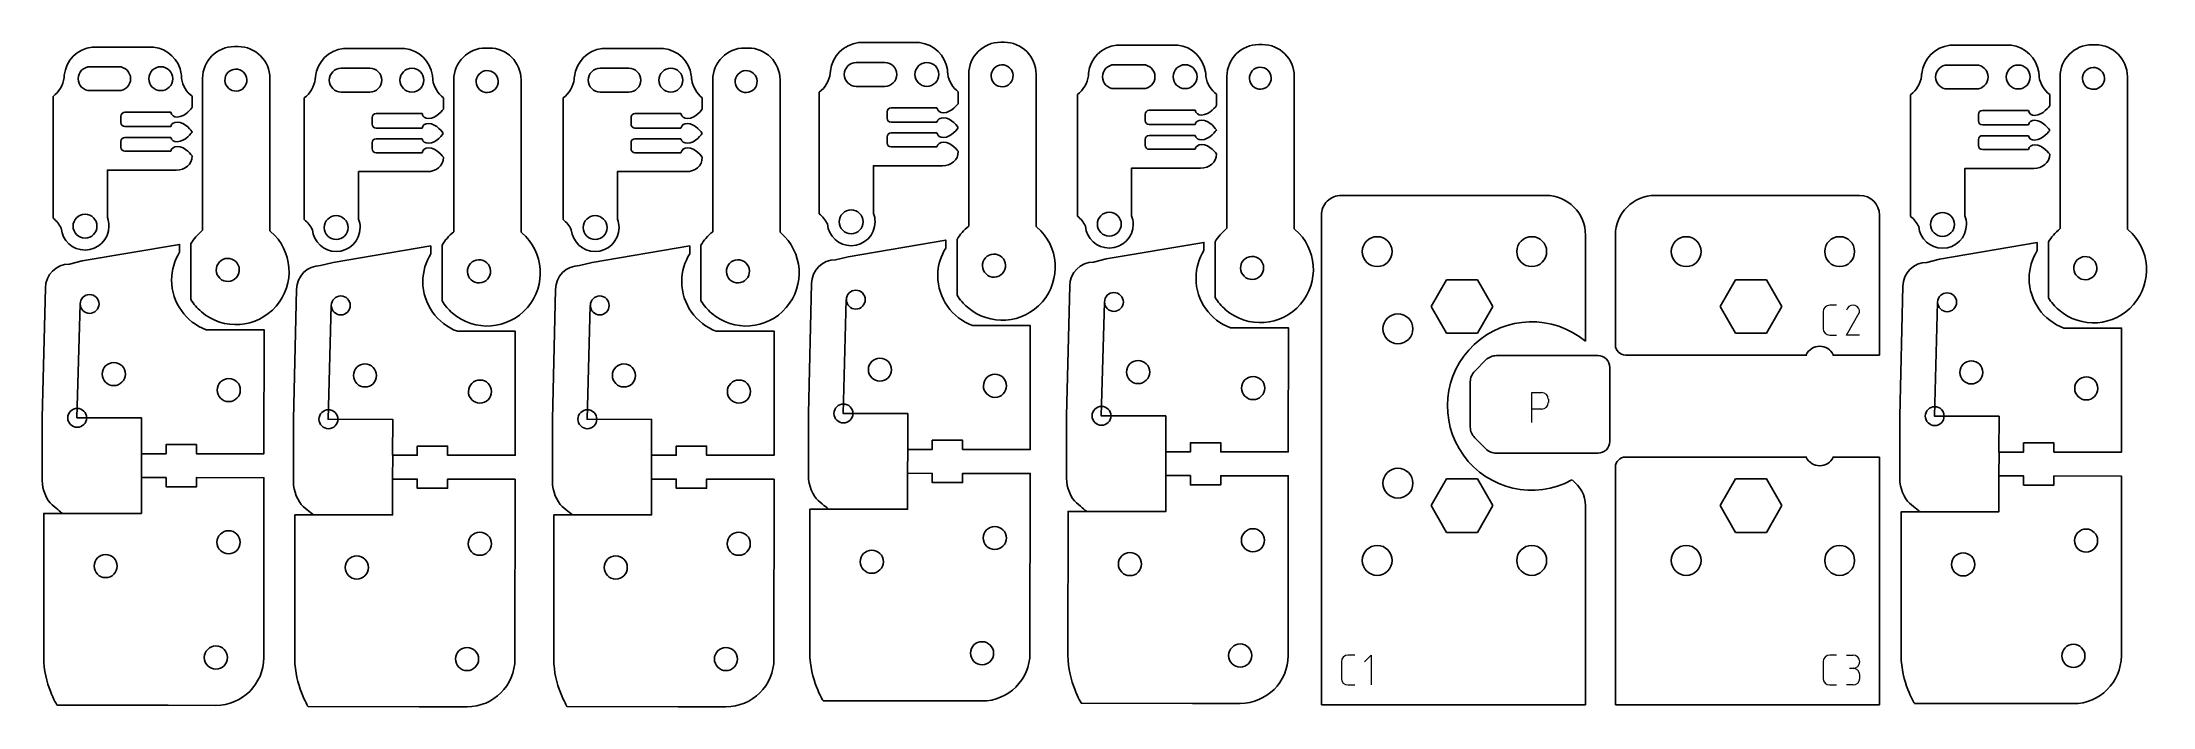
# Model space of a CAD drawing. Header units: millimetres. Extents: x 1 to 213, y 1 to 68.
import ezdxf

# ---------------------------------------------------------------- set-up
doc = ezdxf.new("R2010")
doc.units = ezdxf.units.MM
doc.layers.get('0').update_dxf_attribs({"linetype": 'CONTINUOUS', "true_color": 0xffffff})
doc.layers.add('3 Filament Guide Text', color=5, linetype='CONTINUOUS', lineweight=0, true_color=0x0000ff)
doc.layers.add('Layer_1', color=7, linetype='CONTINUOUS', true_color=0xffffff)

msp = doc.modelspace()

# ---------------------------------------------------------------- linework, layer by layer
at = {"color": 1, "true_color": 0xff0000}
for p, q in [((131.63, 52.48), (152.13, 52.48)), ((163.13, 52.48), (183.63, 52.48)), ((129.63, 1.33), (129.63, 50.48)), ((185.63, 50.48), (185.63, 36.45)), ((156.13, 48.48), (156.13, 37.83)), ((159.13, 48.48), (159.13, 37.45)), ((140.63, 41.33), (142.18, 44.01)), ((142.18, 44.01), (145.28, 44.01)), ((145.28, 44.01), (146.83, 41.33)), ((169.63, 41.33), (171.18, 44.01)), ((171.18, 44.01), (174.28, 44.01)), ((174.28, 44.01), (175.83, 41.33)), ((142.18, 38.64), (140.63, 41.33)), ((146.83, 41.33), (145.28, 38.64)), ((171.18, 38.64), (169.63, 41.33)), ((175.83, 41.33), (174.28, 38.64)), ((145.28, 38.64), (142.18, 38.64)), ((174.28, 38.64), (171.18, 38.64)), ((157.37, 36.39), (147.19, 36.39)), ((160.13, 36.45), (178.32, 36.45)), ((180.94, 36.45), (185.63, 36.45)), ((145.01, 34.83), (146.13, 35.95)), ((158.57, 27.79), (158.57, 35.19)), ((144.57, 33.77), (144.57, 29.21)), ((145.01, 28.15), (146.13, 27.03)), ((157.37, 26.59), (147.19, 26.59)), ((160.13, 26.2), (178.32, 26.2)), ((180.94, 26.2), (185.63, 26.2)), ((185.63, 26.2), (185.63, 1.33)), ((140.63, 21.33), (142.18, 24.01)), ((142.18, 24.01), (145.28, 24.01)), ((145.28, 24.01), (146.83, 21.33)), ((159.13, 25.2), (159.13, 1.33)), ((169.63, 21.33), (171.18, 24.01)), ((171.18, 24.01), (174.28, 24.01)), ((174.28, 24.01), (175.83, 21.33)), ((142.18, 18.64), (140.63, 21.33)), ((146.83, 21.33), (145.28, 18.64)), ((156.13, 21.33), (156.13, 1.33)), ((171.18, 18.64), (169.63, 21.33)), ((175.83, 21.33), (174.28, 18.64)), ((145.28, 18.64), (142.18, 18.64)), ((174.28, 18.64), (171.18, 18.64)), ((129.63, 1.33), (156.13, 1.33)), ((159.13, 1.33), (185.63, 1.33))]:
    msp.add_line(p, q, dxfattribs=at)
for centre in [(135.23, 46.83), (150.73, 46.83), (166.23, 46.83), (181.63, 46.83), (137.31, 39.08), (137.31, 23.58), (135.23, 15.83), (150.73, 15.83), (166.23, 15.83), (181.63, 15.83)]:
    msp.add_circle(centre, 1.5, dxfattribs=at)
for centre, radius, start, end in [((131.63, 50.48), 2, 90.0001, 180.0001), ((152.13, 48.48), 4, 0, 90), ((163.13, 48.48), 4, 90, 180), ((183.63, 50.48), 2, 360, 90), ((150.73, 31.33), 8.45, 50.2786, 298.5312), ((147.19, 34.89), 1.5, 90, 135), ((157.37, 35.19), 1.2, 360, 90), ((160.13, 37.45), 1, 180, 270), ((179.63, 35.83), 1.5, 25.5342, 154.4658), ((146.07, 33.77), 1.5, 135, 180), ((146.07, 29.21), 1.5, 180, 225), ((157.37, 27.79), 1.2, 270, 360), ((147.19, 28.09), 1.5, 225, 270), ((160.13, 25.2), 1, 90, 180), ((179.63, 26.83), 1.5, 205.5323, 334.4677), ((152.88, 21.25), 3.26, 1.395, 54.4908)]:
    msp.add_arc(centre, radius, start, end, dxfattribs=at)
at = {"layer": '3 Filament Guide Text'}
for p, q in [((179.97, 40.78), (179.97, 39.12)), ((181.3, 41.45), (180.63, 41.45)), ((182.3, 38.45), (183.59, 40.67)), ((180.63, 38.45), (181.3, 38.45)), ((183.63, 38.45), (182.3, 38.45)), ((150.73, 29.69), (150.73, 32.69)), ((150.73, 32.69), (151.73, 32.69)), ((152.4, 32.02), (152.4, 31.69)), ((151.73, 31.02), (150.73, 31.02)), ((131.63, 5.66), (131.63, 3.99)), ((132.97, 6.33), (132.3, 6.33)), ((133.97, 5.66), (134.63, 6.33)), ((134.63, 6.33), (134.63, 3.33)), ((179.97, 5.66), (179.97, 3.99)), ((181.3, 6.33), (180.63, 6.33)), ((182.3, 6.33), (182.97, 6.33)), ((182.97, 4.99), (182.63, 4.99)), ((183.63, 4.33), (183.63, 3.99)), ((132.3, 3.33), (132.97, 3.33)), ((180.63, 3.33), (181.3, 3.33)), ((182.97, 3.33), (182.3, 3.33))]:
    msp.add_line(p, q, dxfattribs=at)
for centre, radius, start, end in [((180.63, 40.78), 0.667, 90, 180), ((182.97, 40.78), 0.667, 14.48, 165.5), ((183.3, 40.83), 0.333, 329.8, 20.53), ((180.63, 39.12), 0.667, 180, 270), ((151.73, 32.02), 0.667, 0, 90), ((151.73, 31.69), 0.667, 270, 0), ((132.3, 5.66), 0.667, 90, 180), ((180.63, 5.66), 0.667, 90, 180), ((182.97, 5.66), 0.667, 270, 90), ((182.97, 4.33), 0.667, 0, 90), ((132.3, 3.99), 0.667, 180, 270), ((180.63, 3.99), 0.667, 180, 270), ((182.97, 3.99), 0.667, 270, 0)]:
    msp.add_arc(centre, radius, start, end, dxfattribs=at)
at = {"layer": 'Layer_1', "color": 1, "true_color": 0xff0000}
for points in [[(89.32, 67.81), (83.17, 67.81)], [(97.8, 67.85), (97.45, 67.85)], [(12.45, 67.37), (6.3, 67.37)], [(20.93, 67.42), (20.58, 67.42)], [(37.65, 67.23), (31.5, 67.23)], [(46.13, 67.27), (45.78, 67.27)], [(63.63, 67.23), (57.48, 67.23)], [(72.11, 67.27), (71.76, 67.27)], [(82.96, 65.82), (85.83, 65.82)], [(115.22, 67.57), (109.07, 67.57)], [(123.7, 67.62), (123.35, 67.62)], [(198.82, 67.55), (192.67, 67.55)], [(207.3, 67.59), (206.95, 67.59)], [(3.5, 64.55), (3.48, 64.43)], [(6.09, 65.39), (8.95, 65.39)], [(17.38, 64.22), (17.38, 48.97)], [(21.76, 63.66), (21.76, 63.66)], [(24.13, 48.92), (24.13, 64.22)], [(28.7, 64.4), (28.69, 64.28)], [(31.29, 65.24), (34.16, 65.24)], [(42.58, 64.07), (42.58, 48.82)], [(49.33, 48.78), (49.33, 64.07)], [(54.68, 64.4), (54.67, 64.28)], [(57.27, 65.24), (60.14, 65.24)], [(68.56, 64.07), (68.56, 48.82)], [(75.31, 48.78), (75.31, 64.07)], [(80.37, 64.99), (80.36, 64.86)], [(94.25, 64.65), (94.25, 49.4)], [(98.63, 64.1), (98.63, 64.1)], [(101, 49.36), (101, 64.65)], [(106.27, 64.75), (106.26, 64.62)], [(108.86, 65.59), (111.73, 65.59)], [(120.15, 64.42), (120.15, 49.17)], [(124.53, 63.86), (124.53, 63.86)], [(126.9, 49.12), (126.9, 64.42)], [(189.87, 64.72), (189.85, 64.6)], [(192.46, 65.56), (195.32, 65.56)], [(203.75, 64.39), (203.75, 49.14)], [(208.13, 63.84), (208.13, 63.84)], [(210.5, 49.09), (210.5, 64.39)], [(2.38, 62.41), (2.38, 50.18)], [(8.95, 62.99), (6.09, 62.99), (6.09, 62.99)], [(13.18, 62.99), (13.18, 62.99)], [(16.33, 61.29), (16.33, 62.43)], [(27.58, 62.27), (27.58, 50.04)], [(34.16, 62.84), (31.29, 62.84), (31.29, 62.84)], [(38.38, 62.84), (38.38, 62.84)], [(41.53, 61.14), (41.53, 62.28)], [(46.96, 63.52), (46.96, 63.52)], [(53.56, 62.27), (53.56, 50.04)], [(60.14, 62.84), (57.27, 62.84), (57.27, 62.84)], [(64.36, 62.84), (64.36, 62.84)], [(67.51, 61.14), (67.51, 62.28)], [(72.94, 63.52), (72.94, 63.52)], [(79.25, 62.85), (79.25, 50.62)], [(85.83, 63.42), (82.96, 63.42), (82.96, 63.42)], [(90.05, 63.42), (90.05, 63.42)], [(93.2, 61.72), (93.2, 62.86)], [(105.15, 62.61), (105.15, 50.38)], [(111.73, 63.19), (108.86, 63.19), (108.86, 63.19)], [(115.95, 63.19), (115.95, 63.19)], [(119.11, 61.49), (119.11, 62.62)], [(188.75, 62.58), (188.75, 50.35)], [(195.32, 63.16), (192.46, 63.16), (192.46, 63.16)], [(199.55, 63.16), (199.55, 63.16)], [(202.7, 61.46), (202.7, 62.6)], [(9.18, 59.78), (9.18, 60.42)], [(9.58, 60.82), (14.19, 60.82)], [(14.19, 59.38), (9.58, 59.38)], [(14.83, 60.33), (14.83, 60.34)], [(34.38, 59.64), (34.38, 60.28)], [(34.78, 60.68), (39.39, 60.68)], [(40.03, 60.19), (40.03, 60.19)], [(60.36, 59.64), (60.36, 60.28)], [(60.76, 60.68), (65.37, 60.68)], [(66.01, 60.19), (66.01, 60.19)], [(86.05, 60.22), (86.05, 60.86)], [(86.45, 61.26), (91.06, 61.26)], [(91.06, 59.82), (86.45, 59.82)], [(91.7, 60.77), (91.7, 60.77)], [(111.95, 59.98), (111.95, 60.62)], [(112.35, 61.02), (116.96, 61.02)], [(116.96, 59.58), (112.35, 59.58)], [(117.6, 60.53), (117.6, 60.54)], [(195.55, 59.95), (195.55, 60.59)], [(195.95, 61), (200.56, 61)], [(200.56, 59.55), (195.95, 59.55)], [(201.2, 60.51), (201.2, 60.51)], [(9.18, 57.3), (9.18, 57.9)], [(9.58, 58.3), (14.19, 58.3)], [(14.83, 57.85), (14.83, 57.86)], [(16.33, 58.85), (16.33, 58.85), (16.33, 58.84), (16.33, 58.85), (16.33, 58.85)], [(34.38, 57.16), (34.38, 57.76)], [(39.39, 59.24), (34.78, 59.24)], [(34.78, 58.16), (39.39, 58.16)], [(40.03, 57.71), (40.03, 57.71)], [(41.53, 58.7), (41.53, 58.7), (41.53, 58.7), (41.53, 58.7), (41.53, 58.7)], [(60.36, 57.16), (60.36, 57.76)], [(65.37, 59.24), (60.76, 59.24)], [(60.76, 58.16), (65.37, 58.16)], [(66.01, 57.71), (66.01, 57.71)], [(67.51, 58.7), (67.51, 58.7), (67.51, 58.7), (67.51, 58.7), (67.51, 58.7)], [(86.05, 57.74), (86.05, 58.34)], [(86.45, 58.74), (91.06, 58.74)], [(91.06, 57.34), (86.45, 57.34)], [(91.7, 58.29), (91.7, 58.29)], [(93.2, 59.28), (93.2, 59.28), (93.2, 59.28), (93.2, 59.28), (93.2, 59.28)], [(111.95, 57.5), (111.95, 58.1)], [(112.35, 58.5), (116.96, 58.5)], [(117.6, 58.05), (117.6, 58.05)], [(119.11, 59.04), (119.11, 59.04), (119.11, 59.04), (119.11, 59.04), (119.11, 59.04)], [(195.55, 57.47), (195.55, 58.07)], [(195.95, 58.47), (200.56, 58.47)], [(201.2, 58.02), (201.2, 58.03)], [(202.7, 59.02), (202.7, 59.02), (202.7, 59.02), (202.7, 59.02), (202.7, 59.02)], [(14.19, 56.9), (9.58, 56.9)], [(39.39, 56.76), (34.78, 56.76)], [(65.37, 56.76), (60.76, 56.76)], [(84.69, 50.67), (84.69, 55.45), (91.6, 55.45)], [(110.59, 50.43), (110.59, 55.21), (117.51, 55.21)], [(116.96, 57.1), (112.35, 57.1)], [(194.19, 50.41), (194.19, 55.18), (201.1, 55.18)], [(200.56, 57.07), (195.95, 57.07)], [(7.82, 50.24), (7.82, 55.01), (14.73, 55.01)], [(33.02, 50.09), (33.02, 54.86), (39.93, 54.86)], [(59, 50.09), (59, 54.86), (65.91, 54.86)], [(24.2, 48.86), (24.2, 48.86)], [(49.4, 48.72), (49.4, 48.72)], [(75.38, 48.72), (75.38, 48.72)], [(101.07, 49.3), (101.07, 49.3)], [(126.98, 49.06), (126.98, 49.06)], [(210.57, 49.03), (210.57, 49.03)], [(15.07, 46.76), (15.07, 47.56), (5.28, 45.89), (4.01, 45.58)], [(5.58, 48.19), (5.58, 48.19)], [(5.58, 46.99), (5.58, 46.99)], [(16.2, 47.63), (16.2, 42.02)], [(40.27, 46.61), (40.27, 47.41), (30.48, 45.74), (29.21, 45.43)], [(30.78, 48.04), (30.78, 48.04)], [(30.78, 46.84), (30.78, 46.84)], [(41.4, 47.48), (41.4, 41.88)], [(66.25, 46.61), (66.25, 47.41), (56.46, 45.74), (55.19, 45.43)], [(56.76, 48.04), (56.76, 48.04)], [(56.76, 46.84), (56.76, 46.84)], [(67.38, 47.48), (67.38, 41.88)], [(91.94, 47.19), (91.94, 47.99), (82.15, 46.32), (80.88, 46.02)], [(82.45, 48.62), (82.45, 48.62)], [(82.45, 47.42), (82.45, 47.42)], [(93.07, 48.06), (93.07, 42.46)], [(117.84, 46.95), (117.84, 47.76), (108.05, 46.09), (106.78, 45.78)], [(108.35, 48.39), (108.35, 48.39)], [(108.35, 47.19), (108.35, 47.19)], [(118.97, 47.82), (118.97, 42.22)], [(201.44, 46.93), (201.44, 47.73), (191.65, 46.06), (190.38, 45.75)], [(191.95, 48.36), (191.95, 48.36)], [(191.95, 47.16), (191.95, 47.16)], [(202.57, 47.8), (202.57, 42.2)], [(20.99, 44.59), (20.99, 44.59)], [(97.86, 45.03), (97.86, 45.03)], [(123.76, 44.79), (123.76, 44.79)], [(207.36, 44.77), (207.36, 44.77)], [(1.61, 43.18), (1.29, 30.15), (1.28, 23.85)], [(26.81, 43.04), (26.49, 30), (26.48, 23.71)], [(46.19, 44.45), (46.19, 44.45)], [(52.79, 43.04), (52.47, 30), (52.47, 23.71)], [(72.17, 44.45), (72.17, 44.45)], [(78.48, 43.62), (78.16, 30.58), (78.16, 24.29)], [(104.38, 43.38), (104.06, 30.34), (104.06, 24.05)], [(187.98, 43.35), (187.66, 30.32), (187.65, 24.02)], [(5.09, 41.58), (4.77, 30.15), (11.25, 30.14), (11.24, 26.54), (13.72, 26.54), (13.72, 27.46), (16.76, 27.45), (16.76, 26.53), (23.53, 26.53), (23.55, 38.98), (17.74, 38.99)], [(6.99, 41.57), (6.99, 41.57)], [(30.29, 41.43), (29.97, 30), (36.45, 29.99), (36.44, 26.39), (38.92, 26.39), (38.92, 27.31), (41.96, 27.31), (41.96, 26.39), (48.74, 26.38), (48.75, 38.83), (42.94, 38.84)], [(32.19, 41.43), (32.19, 41.43)], [(56.27, 41.43), (55.95, 30), (62.43, 29.99), (62.43, 26.39), (64.9, 26.39), (64.9, 27.31), (67.94, 27.31), (67.94, 26.39), (74.72, 26.38), (74.73, 38.83), (68.92, 38.84)], [(58.17, 41.43), (58.17, 41.43)], [(81.96, 42.01), (81.64, 30.58), (88.12, 30.57), (88.12, 26.97), (90.59, 26.97), (90.59, 27.89), (93.63, 27.89), (93.63, 26.97), (100.41, 26.96), (100.42, 39.41), (94.61, 39.42)], [(83.86, 42.01), (83.86, 42.01)], [(107.87, 41.77), (107.54, 30.34), (114.02, 30.34), (114.02, 26.74), (116.49, 26.73), (116.49, 27.65), (119.53, 27.65), (119.53, 26.73), (126.31, 26.72), (126.32, 39.18), (120.51, 39.18)], [(109.76, 41.77), (109.76, 41.77)], [(191.46, 41.75), (191.14, 30.32), (197.62, 30.31), (197.61, 26.71), (200.09, 26.71), (200.09, 27.63), (203.13, 27.63), (203.13, 26.7), (209.91, 26.7), (209.92, 39.15), (204.11, 39.16)], [(193.36, 41.75), (193.36, 41.75)], [(7.31, 34.54), (7.31, 34.54)], [(32.51, 34.4), (32.51, 34.4)], [(58.49, 34.4), (58.49, 34.4)], [(84.18, 34.98), (84.18, 34.98)], [(110.08, 34.74), (110.08, 34.74)], [(193.68, 34.71), (193.68, 34.71)], [(18.84, 32.93), (18.84, 32.93)], [(44.05, 32.79), (44.05, 32.79)], [(70.03, 32.79), (70.03, 32.79)], [(95.72, 33.37), (95.72, 33.37)], [(121.62, 33.13), (121.62, 33.13)], [(205.21, 33.1), (205.21, 33.1)], [(5.74, 30.15), (5.74, 30.15)], [(30.95, 30), (30.95, 30)], [(56.93, 30), (56.93, 30)], [(82.62, 30.58), (82.62, 30.58)], [(108.52, 30.34), (108.52, 30.34)], [(192.11, 30.32), (192.11, 30.32)], [(11.24, 24.14), (11.24, 24.14), (11.24, 26.54)], [(36.44, 23.99), (36.44, 23.99), (36.45, 26.39)], [(62.42, 23.99), (62.42, 23.99), (62.43, 26.39)], [(88.11, 24.57), (88.11, 24.58), (88.12, 26.97)], [(114.01, 24.33), (114.01, 24.34), (114.02, 26.74)], [(197.61, 24.31), (197.61, 24.31), (197.62, 26.71)], [(23.52, 6.08), (23.53, 24.13), (16.76, 24.14), (16.76, 23.21), (13.72, 23.22), (13.72, 24.14), (11.24, 24.14), (11.24, 24.14), (11.24, 20.54), (7.53, 20.54), (5.48, 20.55), (1.44, 20.55), (1.43, 6.1)], [(48.72, 5.93), (48.73, 23.98), (41.96, 23.99), (41.96, 23.07), (38.92, 23.07), (38.92, 23.99), (36.44, 24), (36.44, 23.99), (36.44, 20.39), (32.73, 20.4), (30.68, 20.4), (26.64, 20.4), (26.63, 5.95)], [(74.7, 5.93), (74.71, 23.98), (67.94, 23.99), (67.94, 23.07), (64.9, 23.07), (64.9, 23.99), (62.42, 24), (62.42, 23.99), (62.42, 20.39), (58.71, 20.4), (56.66, 20.4), (52.62, 20.4), (52.61, 5.95)], [(100.39, 6.51), (100.41, 24.56), (93.63, 24.57), (93.63, 23.65), (90.59, 23.65), (90.59, 24.57), (88.11, 24.58), (88.11, 24.57), (88.11, 20.97), (84.4, 20.98), (82.35, 20.98), (78.31, 20.98), (78.3, 6.53)], [(126.29, 6.27), (126.31, 24.33), (119.53, 24.33), (119.53, 23.41), (116.49, 23.41), (116.49, 24.34), (114.02, 24.34), (114.02, 24.34), (114.01, 20.74), (110.3, 20.74), (108.26, 20.74), (104.22, 20.75), (104.2, 6.3)], [(209.89, 6.25), (209.9, 24.3), (203.13, 24.31), (203.13, 23.39), (200.09, 23.39), (200.09, 24.31), (197.61, 24.31), (197.61, 24.31), (197.61, 20.71), (193.9, 20.71), (191.85, 20.72), (187.81, 20.72), (187.8, 6.27)], [(18.82, 17.65), (18.82, 17.65)], [(44.03, 17.5), (44.03, 17.5)], [(70.01, 17.5), (70.01, 17.5)], [(95.7, 18.09), (95.7, 18.09)], [(121.6, 17.85), (121.6, 17.85)], [(205.2, 17.82), (205.2, 17.82)], [(6.49, 15.26), (6.49, 15.26)], [(31.69, 15.12), (31.69, 15.12)], [(57.67, 15.12), (57.67, 15.12)], [(83.36, 15.7), (83.36, 15.7)], [(109.26, 15.46), (109.26, 15.46)], [(192.86, 15.43), (192.86, 15.43)], [(94.42, 6.52), (94.42, 6.52)], [(17.55, 6.08), (17.55, 6.08)], [(42.75, 5.94), (42.75, 5.94)], [(68.73, 5.94), (68.73, 5.94)], [(120.32, 6.28), (120.32, 6.28)], [(203.92, 6.25), (203.92, 6.25)], [(2.77, 1.3), (13.91, 1.29), (18.71, 1.28), (18.71, 1.28)], [(27.97, 1.15), (39.11, 1.14), (43.91, 1.14), (43.91, 1.14)], [(53.95, 1.15), (65.09, 1.14), (69.89, 1.14), (69.89, 1.14)], [(79.64, 1.73), (90.78, 1.72), (95.58, 1.72), (95.58, 1.72)], [(105.55, 1.49), (116.68, 1.48), (121.48, 1.48), (121.48, 1.48)], [(189.14, 1.47), (200.28, 1.46), (205.08, 1.45), (205.08, 1.45)]]:
    msp.add_lwpolyline(points, dxfattribs=at)
for points in [[(83.17, 67.81), (81.7, 67.63), (80.53, 66.46), (80.37, 64.99)], [(92.1, 65.1), (91.89, 66.52), (90.75, 67.64), (89.32, 67.81)], [(97.45, 67.85), (95.69, 67.85), (94.25, 66.42), (94.25, 64.65)], [(101, 64.65), (101, 66.42), (99.57, 67.85), (97.8, 67.85)], [(6.3, 67.37), (4.82, 67.2), (3.66, 66.03), (3.5, 64.55)], [(15.23, 64.67), (15.02, 66.09), (13.88, 67.2), (12.45, 67.37)], [(20.58, 67.42), (18.81, 67.42), (17.38, 65.99), (17.38, 64.22)], [(24.13, 64.22), (24.13, 65.99), (22.7, 67.42), (20.93, 67.42)], [(31.5, 67.23), (30.03, 67.05), (28.86, 65.88), (28.7, 64.4)], [(40.43, 64.52), (40.22, 65.94), (39.08, 67.06), (37.65, 67.23)], [(45.78, 67.27), (44.02, 67.27), (42.58, 65.84), (42.58, 64.07)], [(49.33, 64.07), (49.33, 65.84), (47.9, 67.27), (46.13, 67.27)], [(57.48, 67.23), (56.01, 67.05), (54.84, 65.88), (54.68, 64.4)], [(66.41, 64.52), (66.2, 65.94), (65.06, 67.06), (63.63, 67.23)], [(71.76, 67.27), (70, 67.27), (68.56, 65.84), (68.56, 64.07)], [(75.31, 64.07), (75.31, 65.84), (73.88, 67.27), (72.11, 67.27)], [(81.76, 64.62), (81.76, 65.29), (82.3, 65.82), (82.96, 65.82)], [(85.83, 65.82), (86.49, 65.82), (87.03, 65.29), (87.03, 64.62)], [(90.05, 65.82), (89.39, 65.82), (88.85, 65.29), (88.85, 64.62)], [(91.25, 64.62), (91.25, 65.29), (90.71, 65.82), (90.05, 65.82)], [(96.56, 64.86), (96.78, 65.43), (97.41, 65.72), (97.98, 65.51)], [(109.07, 67.57), (107.6, 67.39), (106.43, 66.22), (106.27, 64.75)], [(118, 64.87), (117.79, 66.28), (116.65, 67.4), (115.22, 67.57)], [(123.35, 67.62), (121.59, 67.62), (120.15, 66.18), (120.15, 64.42)], [(126.9, 64.42), (126.9, 66.18), (125.47, 67.62), (123.7, 67.62)], [(192.67, 67.55), (191.19, 67.37), (190.03, 66.2), (189.87, 64.72)], [(201.6, 64.84), (201.39, 66.26), (200.25, 67.37), (198.82, 67.55)], [(206.95, 67.59), (205.18, 67.59), (203.75, 66.16), (203.75, 64.39)], [(210.5, 64.39), (210.5, 66.16), (209.07, 67.59), (207.3, 67.59)], [(3.48, 64.3), (3.38, 63.53), (2.97, 62.86), (2.38, 62.41)], [(3.48, 64.43), (3.48, 64.39), (3.48, 64.34), (3.48, 64.3)], [(4.89, 64.19), (4.89, 64.85), (5.43, 65.39), (6.09, 65.39)], [(6.09, 62.99), (5.43, 62.99), (4.89, 63.53), (4.89, 64.19)], [(8.95, 65.39), (9.62, 65.39), (10.15, 64.85), (10.15, 64.19)], [(10.15, 64.19), (10.15, 63.53), (9.62, 62.99), (8.95, 62.99)], [(13.18, 65.39), (12.52, 65.39), (11.98, 64.85), (11.98, 64.19)], [(11.98, 64.19), (11.98, 63.53), (12.52, 62.99), (13.18, 62.99)], [(14.38, 64.19), (14.38, 64.85), (13.84, 65.39), (13.18, 65.39)], [(13.18, 62.99), (13.84, 62.99), (14.38, 63.53), (14.38, 64.19)], [(15.26, 64.38), (15.25, 64.48), (15.24, 64.58), (15.23, 64.67)], [(15.27, 64.21), (15.27, 64.27), (15.26, 64.33), (15.26, 64.38)], [(16.33, 62.43), (15.77, 62.85), (15.38, 63.48), (15.27, 64.21)], [(20.34, 63.01), (19.77, 63.23), (19.48, 63.86), (19.69, 64.43)], [(19.69, 64.43), (19.9, 65), (20.54, 65.29), (21.11, 65.08)], [(21.76, 63.66), (21.55, 63.1), (20.91, 62.8), (20.34, 63.01)], [(21.11, 65.08), (21.67, 64.87), (21.97, 64.23), (21.76, 63.66)], [(28.68, 64.15), (28.58, 63.38), (28.17, 62.71), (27.58, 62.27)], [(28.69, 64.28), (28.68, 64.24), (28.68, 64.2), (28.68, 64.15)], [(30.09, 64.04), (30.09, 64.71), (30.63, 65.24), (31.29, 65.24)], [(31.29, 62.84), (30.63, 62.84), (30.09, 63.38), (30.09, 64.04)], [(34.16, 65.24), (34.82, 65.24), (35.36, 64.71), (35.36, 64.04)], [(35.36, 64.04), (35.36, 63.38), (34.82, 62.84), (34.16, 62.84)], [(38.38, 65.24), (37.72, 65.24), (37.18, 64.71), (37.18, 64.04)], [(37.18, 64.04), (37.18, 63.38), (37.72, 62.84), (38.38, 62.84)], [(39.58, 64.04), (39.58, 64.71), (39.04, 65.24), (38.38, 65.24)], [(38.38, 62.84), (39.04, 62.84), (39.58, 63.38), (39.58, 64.04)], [(40.46, 64.24), (40.45, 64.33), (40.44, 64.43), (40.43, 64.52)], [(40.47, 64.06), (40.47, 64.12), (40.46, 64.18), (40.46, 64.24)], [(41.53, 62.28), (40.98, 62.71), (40.58, 63.34), (40.47, 64.06)], [(45.54, 62.87), (44.97, 63.08), (44.68, 63.71), (44.89, 64.28)], [(44.89, 64.28), (45.1, 64.85), (45.74, 65.14), (46.31, 64.93)], [(46.31, 64.93), (46.88, 64.72), (47.17, 64.09), (46.96, 63.52)], [(54.66, 64.15), (54.56, 63.38), (54.15, 62.71), (53.56, 62.27)], [(54.67, 64.28), (54.66, 64.24), (54.66, 64.2), (54.66, 64.15)], [(56.07, 64.04), (56.07, 64.71), (56.61, 65.24), (57.27, 65.24)], [(57.27, 62.84), (56.61, 62.84), (56.07, 63.38), (56.07, 64.04)], [(60.14, 65.24), (60.8, 65.24), (61.34, 64.71), (61.34, 64.04)], [(61.34, 64.04), (61.34, 63.38), (60.8, 62.84), (60.14, 62.84)], [(64.36, 65.24), (63.7, 65.24), (63.16, 64.71), (63.16, 64.04)], [(63.16, 64.04), (63.16, 63.38), (63.7, 62.84), (64.36, 62.84)], [(65.56, 64.04), (65.56, 64.71), (65.02, 65.24), (64.36, 65.24)], [(64.36, 62.84), (65.02, 62.84), (65.56, 63.38), (65.56, 64.04)], [(66.44, 64.24), (66.43, 64.33), (66.42, 64.43), (66.41, 64.52)], [(66.45, 64.06), (66.45, 64.12), (66.44, 64.18), (66.44, 64.24)], [(67.51, 62.28), (66.96, 62.71), (66.57, 63.34), (66.45, 64.06)], [(71.52, 62.87), (70.95, 63.08), (70.66, 63.71), (70.87, 64.28)], [(70.87, 64.28), (71.09, 64.85), (71.72, 65.14), (72.29, 64.93)], [(72.29, 64.93), (72.86, 64.72), (73.15, 64.09), (72.94, 63.52)], [(80.35, 64.73), (80.25, 63.96), (79.84, 63.29), (79.25, 62.85)], [(80.36, 64.86), (80.35, 64.82), (80.35, 64.78), (80.35, 64.73)], [(82.96, 63.42), (82.3, 63.42), (81.76, 63.96), (81.76, 64.62)], [(87.03, 64.62), (87.03, 63.96), (86.49, 63.42), (85.83, 63.42)], [(88.85, 64.62), (88.85, 63.96), (89.39, 63.42), (90.05, 63.42)], [(90.05, 63.42), (90.71, 63.42), (91.25, 63.96), (91.25, 64.62)], [(92.13, 64.82), (92.12, 64.91), (92.11, 65.01), (92.1, 65.1)], [(92.14, 64.64), (92.14, 64.7), (92.13, 64.76), (92.13, 64.82)], [(93.2, 62.86), (92.65, 63.29), (92.26, 63.92), (92.14, 64.64)], [(97.21, 63.45), (96.64, 63.66), (96.35, 64.29), (96.56, 64.86)], [(98.63, 64.1), (98.42, 63.53), (97.78, 63.24), (97.21, 63.45)], [(97.98, 65.51), (98.55, 65.3), (98.84, 64.67), (98.63, 64.1)], [(106.25, 64.49), (106.15, 63.72), (105.74, 63.05), (105.15, 62.61)], [(106.26, 64.62), (106.25, 64.58), (106.25, 64.54), (106.25, 64.49)], [(107.66, 64.39), (107.66, 65.05), (108.2, 65.59), (108.86, 65.59)], [(108.86, 63.19), (108.2, 63.19), (107.66, 63.72), (107.66, 64.39)], [(111.73, 65.59), (112.39, 65.59), (112.93, 65.05), (112.93, 64.39)], [(112.93, 64.39), (112.93, 63.72), (112.39, 63.19), (111.73, 63.19)], [(115.95, 65.59), (115.29, 65.59), (114.75, 65.05), (114.75, 64.39)], [(114.75, 64.39), (114.75, 63.72), (115.29, 63.19), (115.95, 63.19)], [(117.15, 64.39), (117.15, 65.05), (116.61, 65.59), (115.95, 65.59)], [(115.95, 63.19), (116.61, 63.19), (117.15, 63.72), (117.15, 64.39)], [(118.03, 64.58), (118.03, 64.68), (118.02, 64.77), (118, 64.87)], [(118.04, 64.4), (118.04, 64.46), (118.04, 64.52), (118.03, 64.58)], [(119.11, 62.62), (118.55, 63.05), (118.16, 63.68), (118.04, 64.4)], [(123.12, 63.21), (122.55, 63.42), (122.26, 64.05), (122.47, 64.62)], [(122.47, 64.62), (122.68, 65.19), (123.31, 65.48), (123.88, 65.27)], [(124.53, 63.86), (124.32, 63.29), (123.69, 63), (123.12, 63.21)], [(123.88, 65.27), (124.45, 65.06), (124.74, 64.43), (124.53, 63.86)], [(189.85, 64.47), (189.75, 63.7), (189.34, 63.03), (188.75, 62.58)], [(189.85, 64.6), (189.85, 64.56), (189.85, 64.51), (189.85, 64.47)], [(191.26, 64.36), (191.26, 65.02), (191.8, 65.56), (192.46, 65.56)], [(192.46, 63.16), (191.8, 63.16), (191.26, 63.7), (191.26, 64.36)], [(195.32, 65.56), (195.99, 65.56), (196.52, 65.02), (196.52, 64.36)], [(196.52, 64.36), (196.52, 63.7), (195.99, 63.16), (195.32, 63.16)], [(199.55, 65.56), (198.89, 65.56), (198.35, 65.02), (198.35, 64.36)], [(198.35, 64.36), (198.35, 63.7), (198.89, 63.16), (199.55, 63.16)], [(200.75, 64.36), (200.75, 65.02), (200.21, 65.56), (199.55, 65.56)], [(199.55, 63.16), (200.21, 63.16), (200.75, 63.7), (200.75, 64.36)], [(201.63, 64.56), (201.62, 64.65), (201.61, 64.75), (201.6, 64.84)], [(201.64, 64.38), (201.64, 64.44), (201.63, 64.5), (201.63, 64.56)], [(202.7, 62.6), (202.14, 63.03), (201.75, 63.66), (201.64, 64.38)], [(206.71, 63.19), (206.14, 63.4), (205.85, 64.03), (206.06, 64.6)], [(206.06, 64.6), (206.27, 65.17), (206.91, 65.46), (207.48, 65.25)], [(208.13, 63.84), (207.92, 63.27), (207.28, 62.98), (206.71, 63.19)], [(207.48, 65.25), (208.04, 65.04), (208.34, 64.41), (208.13, 63.84)], [(46.96, 63.52), (46.75, 62.95), (46.11, 62.66), (45.54, 62.87)], [(72.94, 63.52), (72.73, 62.95), (72.09, 62.66), (71.52, 62.87)], [(91.7, 60.77), (92.53, 60.77), (93.2, 61.72), (93.2, 61.72)], [(117.6, 60.54), (118.43, 60.54), (119.11, 61.49), (119.11, 61.49)], [(201.2, 60.51), (202.03, 60.51), (202.7, 61.46), (202.7, 61.46)], [(9.18, 60.42), (9.18, 60.64), (9.36, 60.82), (9.58, 60.82)], [(9.58, 59.38), (9.36, 59.38), (9.18, 59.56), (9.18, 59.78)], [(14.19, 60.82), (14.25, 60.52), (14.51, 60.33), (14.83, 60.33)], [(14.83, 59.83), (14.51, 59.83), (14.25, 59.68), (14.19, 59.38)], [(14.83, 60.34), (15.66, 60.34), (16.33, 61.29), (16.33, 61.29)], [(16.33, 58.85), (16.32, 58.86), (15.65, 59.83), (14.83, 59.83)], [(34.38, 60.28), (34.38, 60.5), (34.56, 60.68), (34.78, 60.68)], [(34.78, 59.24), (34.56, 59.24), (34.38, 59.42), (34.38, 59.64)], [(39.39, 60.68), (39.45, 60.38), (39.71, 60.19), (40.03, 60.19)], [(40.03, 59.69), (39.71, 59.69), (39.45, 59.54), (39.39, 59.24)], [(40.03, 60.19), (40.86, 60.19), (41.53, 61.14), (41.53, 61.14)], [(41.53, 58.7), (41.52, 58.71), (40.85, 59.69), (40.03, 59.69)], [(60.36, 60.28), (60.36, 60.5), (60.54, 60.68), (60.76, 60.68)], [(60.76, 59.24), (60.54, 59.24), (60.36, 59.42), (60.36, 59.64)], [(65.37, 60.68), (65.43, 60.38), (65.69, 60.19), (66.01, 60.19)], [(66.01, 59.69), (65.69, 59.69), (65.43, 59.54), (65.37, 59.24)], [(66.01, 60.19), (66.84, 60.19), (67.51, 61.14), (67.51, 61.14)], [(67.51, 58.7), (67.5, 58.71), (66.83, 59.69), (66.01, 59.69)], [(86.05, 60.86), (86.05, 61.08), (86.23, 61.26), (86.45, 61.26)], [(86.45, 59.82), (86.23, 59.82), (86.05, 60), (86.05, 60.22)], [(91.06, 61.26), (91.12, 60.96), (91.38, 60.77), (91.7, 60.77)], [(91.7, 60.27), (91.38, 60.27), (91.12, 60.12), (91.06, 59.82)], [(93.2, 59.28), (93.19, 59.29), (92.52, 60.27), (91.7, 60.27)], [(111.95, 60.62), (111.95, 60.84), (112.13, 61.02), (112.35, 61.02)], [(112.35, 59.58), (112.13, 59.58), (111.95, 59.76), (111.95, 59.98)], [(116.96, 61.02), (117.02, 60.72), (117.28, 60.53), (117.6, 60.53)], [(117.6, 60.03), (117.28, 60.03), (117.02, 59.88), (116.96, 59.58)], [(119.1, 59.04), (119.1, 59.06), (118.43, 60.03), (117.6, 60.03)], [(195.55, 60.59), (195.55, 60.82), (195.73, 61), (195.95, 61)], [(195.95, 59.55), (195.73, 59.55), (195.55, 59.73), (195.55, 59.95)], [(200.56, 61), (200.62, 60.69), (200.88, 60.51), (201.2, 60.51)], [(201.2, 60.01), (200.88, 60.01), (200.62, 59.86), (200.56, 59.55)], [(202.7, 59.02), (202.69, 59.03), (202.02, 60.01), (201.2, 60.01)], [(9.18, 57.9), (9.18, 58.12), (9.36, 58.3), (9.58, 58.3)], [(9.58, 56.9), (9.36, 56.9), (9.18, 57.08), (9.18, 57.3)], [(14.19, 58.3), (14.25, 58), (14.51, 57.85), (14.83, 57.85)], [(14.83, 57.39), (14.51, 57.39), (14.25, 57.2), (14.19, 56.9)], [(14.83, 57.86), (15.65, 57.86), (16.32, 58.83), (16.33, 58.85)], [(16.33, 56.44), (16.33, 56.44), (15.66, 57.39), (14.83, 57.39)], [(34.38, 57.76), (34.38, 57.98), (34.56, 58.16), (34.78, 58.16)], [(39.39, 58.16), (39.45, 57.85), (39.71, 57.71), (40.03, 57.71)], [(40.03, 57.25), (39.71, 57.25), (39.45, 57.06), (39.39, 56.76)], [(40.03, 57.71), (40.85, 57.71), (41.52, 58.69), (41.53, 58.7)], [(41.53, 56.3), (41.53, 56.3), (40.86, 57.25), (40.03, 57.25)], [(60.36, 57.76), (60.36, 57.98), (60.54, 58.16), (60.76, 58.16)], [(65.37, 58.16), (65.43, 57.85), (65.69, 57.71), (66.01, 57.71)], [(66.01, 57.25), (65.69, 57.25), (65.43, 57.06), (65.37, 56.76)], [(66.01, 57.71), (66.83, 57.71), (67.5, 58.69), (67.51, 58.7)], [(67.51, 56.3), (67.51, 56.3), (66.84, 57.25), (66.01, 57.25)], [(86.05, 58.34), (86.05, 58.56), (86.23, 58.74), (86.45, 58.74)], [(86.45, 57.34), (86.23, 57.34), (86.05, 57.51), (86.05, 57.74)], [(91.06, 58.74), (91.12, 58.44), (91.38, 58.29), (91.7, 58.29)], [(91.7, 57.83), (91.38, 57.83), (91.12, 57.64), (91.06, 57.34)], [(91.7, 58.29), (92.52, 58.29), (93.19, 59.27), (93.2, 59.28)], [(93.2, 56.88), (93.2, 56.88), (92.53, 57.83), (91.7, 57.83)], [(111.95, 58.1), (111.95, 58.32), (112.13, 58.5), (112.35, 58.5)], [(112.35, 57.1), (112.13, 57.1), (111.95, 57.28), (111.95, 57.5)], [(116.96, 58.5), (117.02, 58.2), (117.28, 58.05), (117.6, 58.05)], [(117.6, 57.59), (117.28, 57.59), (117.02, 57.4), (116.96, 57.1)], [(117.6, 58.05), (118.43, 58.05), (119.1, 59.03), (119.1, 59.04)], [(119.11, 56.64), (119.11, 56.64), (118.43, 57.59), (117.6, 57.59)], [(195.55, 58.07), (195.55, 58.29), (195.73, 58.47), (195.95, 58.47)], [(195.95, 57.07), (195.73, 57.07), (195.55, 57.25), (195.55, 57.47)], [(200.56, 58.47), (200.62, 58.17), (200.88, 58.02), (201.2, 58.02)], [(201.2, 57.56), (200.88, 57.56), (200.62, 57.38), (200.56, 57.07)], [(201.2, 58.03), (202.02, 58.03), (202.69, 59), (202.7, 59.02)], [(202.7, 56.61), (202.7, 56.61), (202.03, 57.56), (201.2, 57.56)], [(14.73, 55.01), (15.61, 55.01), (16.33, 55.56), (16.33, 56.44)], [(34.78, 56.76), (34.56, 56.76), (34.38, 56.93), (34.38, 57.16)], [(39.93, 54.86), (40.81, 54.86), (41.53, 55.42), (41.53, 56.3)], [(60.76, 56.76), (60.54, 56.76), (60.36, 56.93), (60.36, 57.16)], [(65.91, 54.86), (66.79, 54.86), (67.51, 55.42), (67.51, 56.3)], [(91.6, 55.45), (92.48, 55.45), (93.2, 56), (93.2, 56.88)], [(117.51, 55.21), (118.39, 55.21), (119.11, 55.76), (119.11, 56.64)], [(201.1, 55.18), (201.98, 55.18), (202.7, 55.73), (202.7, 56.61)], [(82.45, 51.02), (81.79, 51.02), (81.25, 50.49), (81.25, 49.82)], [(83.65, 49.82), (83.65, 50.49), (83.11, 51.02), (82.45, 51.02)], [(2.38, 50.18), (2.72, 49.92), (3, 49.57), (3.19, 49.17)], [(3.19, 49.17), (3.3, 47.95), (4.33, 46.99), (5.58, 46.99)], [(5.58, 50.59), (4.92, 50.59), (4.38, 50.05), (4.38, 49.39)], [(4.38, 49.39), (4.38, 48.73), (4.92, 48.19), (5.58, 48.19)], [(6.78, 49.39), (6.78, 50.05), (6.24, 50.59), (5.58, 50.59)], [(5.58, 46.99), (6.9, 46.99), (7.98, 48.06), (7.98, 49.39)], [(5.58, 48.19), (6.24, 48.19), (6.78, 48.73), (6.78, 49.39)], [(7.98, 49.39), (7.98, 49.69), (7.92, 49.97), (7.82, 50.24)], [(17.38, 48.97), (17.14, 48.77), (16.91, 48.56), (16.69, 48.31)], [(24.2, 48.86), (24.18, 48.88), (24.15, 48.9), (24.13, 48.92)], [(24.75, 41.35), (26.68, 43.58), (26.43, 46.94), (24.2, 48.86)], [(27.58, 50.04), (27.92, 49.77), (28.2, 49.42), (28.39, 49.03)], [(28.39, 49.03), (28.5, 47.8), (29.53, 46.84), (30.78, 46.84)], [(30.78, 50.44), (30.12, 50.44), (29.58, 49.91), (29.58, 49.24)], [(29.58, 49.24), (29.58, 48.58), (30.12, 48.04), (30.78, 48.04)], [(31.98, 49.24), (31.98, 49.91), (31.44, 50.44), (30.78, 50.44)], [(30.78, 46.84), (32.1, 46.84), (33.18, 47.92), (33.18, 49.24)], [(30.78, 48.04), (31.44, 48.04), (31.98, 48.58), (31.98, 49.24)], [(33.18, 49.24), (33.18, 49.54), (33.12, 49.83), (33.02, 50.09)], [(42.58, 48.82), (42.34, 48.63), (42.11, 48.41), (41.9, 48.16)], [(49.4, 48.72), (49.38, 48.74), (49.35, 48.76), (49.33, 48.78)], [(49.96, 41.21), (51.88, 43.43), (51.63, 46.79), (49.4, 48.72)], [(53.56, 50.04), (53.9, 49.77), (54.18, 49.42), (54.37, 49.03)], [(54.37, 49.03), (54.48, 47.8), (55.51, 46.84), (56.76, 46.84)], [(56.76, 50.44), (56.1, 50.44), (55.56, 49.91), (55.56, 49.24)], [(55.56, 49.24), (55.56, 48.58), (56.1, 48.04), (56.76, 48.04)], [(57.96, 49.24), (57.96, 49.91), (57.42, 50.44), (56.76, 50.44)], [(56.76, 46.84), (58.09, 46.84), (59.16, 47.92), (59.16, 49.24)], [(56.76, 48.04), (57.42, 48.04), (57.96, 48.58), (57.96, 49.24)], [(59.16, 49.24), (59.16, 49.54), (59.1, 49.83), (59, 50.09)], [(68.56, 48.82), (68.32, 48.63), (68.09, 48.41), (67.88, 48.16)], [(75.38, 48.72), (75.36, 48.74), (75.33, 48.76), (75.31, 48.78)], [(75.94, 41.21), (77.86, 43.43), (77.61, 46.79), (75.38, 48.72)], [(79.25, 50.62), (79.59, 50.35), (79.87, 50), (80.06, 49.61)], [(80.06, 49.61), (80.17, 48.38), (81.2, 47.42), (82.45, 47.42)], [(81.25, 49.82), (81.25, 49.16), (81.79, 48.62), (82.45, 48.62)], [(82.45, 47.42), (83.78, 47.42), (84.85, 48.5), (84.85, 49.82)], [(82.45, 48.62), (83.11, 48.62), (83.65, 49.16), (83.65, 49.82)], [(84.85, 49.82), (84.85, 50.12), (84.79, 50.41), (84.69, 50.67)], [(93.57, 48.74), (93.38, 48.53), (93.22, 48.3), (93.07, 48.06)], [(94.25, 49.4), (94.01, 49.21), (93.78, 48.99), (93.57, 48.74)], [(101.07, 49.3), (101.05, 49.32), (101.02, 49.34), (101, 49.36)], [(101.63, 41.79), (103.55, 44.01), (103.3, 47.38), (101.07, 49.3)], [(105.15, 50.38), (105.5, 50.11), (105.77, 49.77), (105.96, 49.37)], [(105.96, 49.37), (106.07, 48.15), (107.1, 47.19), (108.35, 47.19)], [(108.35, 50.79), (107.69, 50.79), (107.15, 50.25), (107.15, 49.59)], [(107.15, 49.59), (107.15, 48.92), (107.69, 48.39), (108.35, 48.39)], [(109.55, 49.59), (109.55, 50.25), (109.01, 50.79), (108.35, 50.79)], [(108.35, 47.19), (109.68, 47.19), (110.75, 48.26), (110.75, 49.59)], [(108.35, 48.39), (109.01, 48.39), (109.55, 48.92), (109.55, 49.59)], [(110.75, 49.59), (110.75, 49.88), (110.69, 50.17), (110.59, 50.43)], [(120.15, 49.17), (119.91, 48.97), (119.68, 48.75), (119.47, 48.51)], [(126.98, 49.06), (126.95, 49.08), (126.93, 49.1), (126.9, 49.12)], [(127.53, 41.55), (129.45, 43.78), (129.2, 47.14), (126.98, 49.06)], [(188.75, 50.35), (189.09, 50.09), (189.37, 49.74), (189.56, 49.34)], [(189.56, 49.34), (189.67, 48.12), (190.7, 47.16), (191.95, 47.16)], [(191.95, 50.76), (191.29, 50.76), (190.75, 50.22), (190.75, 49.56)], [(190.75, 49.56), (190.75, 48.9), (191.29, 48.36), (191.95, 48.36)], [(193.15, 49.56), (193.15, 50.22), (192.61, 50.76), (191.95, 50.76)], [(191.95, 47.16), (193.27, 47.16), (194.35, 48.24), (194.35, 49.56)], [(191.95, 48.36), (192.61, 48.36), (193.15, 48.9), (193.15, 49.56)], [(194.35, 49.56), (194.35, 49.86), (194.29, 50.14), (194.19, 50.41)], [(203.75, 49.14), (203.51, 48.94), (203.28, 48.73), (203.07, 48.48)], [(210.57, 49.03), (210.55, 49.05), (210.52, 49.07), (210.5, 49.09)], [(211.12, 41.53), (213.05, 43.75), (212.8, 47.11), (210.57, 49.03)], [(14.27, 43.97), (14.27, 45), (14.57, 45.95), (15.07, 46.76)], [(16.69, 48.31), (16.51, 48.09), (16.35, 47.86), (16.2, 47.63)], [(39.47, 43.83), (39.47, 44.85), (39.77, 45.8), (40.27, 46.61)], [(41.9, 48.16), (41.71, 47.95), (41.55, 47.72), (41.4, 47.48)], [(65.45, 43.83), (65.45, 44.85), (65.75, 45.8), (66.25, 46.61)], [(67.88, 48.16), (67.69, 47.95), (67.53, 47.72), (67.38, 47.48)], [(91.14, 44.41), (91.14, 45.43), (91.44, 46.38), (91.94, 47.19)], [(95.69, 45.83), (95.91, 46.43), (96.58, 46.74), (97.18, 46.52)], [(117.05, 44.17), (117.05, 45.19), (117.34, 46.14), (117.84, 46.95)], [(119.47, 48.51), (119.28, 48.29), (119.12, 48.06), (118.97, 47.82)], [(200.64, 44.15), (200.64, 45.17), (200.94, 46.12), (201.44, 46.93)], [(203.07, 48.48), (202.88, 48.26), (202.72, 48.03), (202.57, 47.8)], [(4.01, 45.58), (2.69, 45.58), (1.61, 44.51), (1.61, 43.18)], [(19.5, 43.91), (18.9, 44.13), (18.59, 44.8), (18.82, 45.4)], [(18.82, 45.4), (19.04, 46), (19.71, 46.31), (20.31, 46.08)], [(20.99, 44.59), (20.77, 43.99), (20.1, 43.69), (19.5, 43.91)], [(20.31, 46.08), (20.91, 45.86), (21.21, 45.2), (20.99, 44.59)], [(29.21, 45.43), (27.89, 45.43), (26.81, 44.36), (26.81, 43.04)], [(44.7, 43.76), (44.1, 43.98), (43.79, 44.65), (44.02, 45.25)], [(44.02, 45.25), (44.24, 45.85), (44.91, 46.16), (45.51, 45.94)], [(45.51, 45.94), (46.11, 45.72), (46.41, 45.05), (46.19, 44.45)], [(55.19, 45.43), (53.87, 45.43), (52.79, 44.36), (52.79, 43.04)], [(70.68, 43.76), (70.08, 43.98), (69.78, 44.65), (70, 45.25)], [(70, 45.25), (70.22, 45.85), (70.89, 46.16), (71.49, 45.94)], [(71.49, 45.94), (72.09, 45.72), (72.39, 45.05), (72.17, 44.45)], [(80.88, 46.02), (79.56, 46.02), (78.48, 44.94), (78.48, 43.62)], [(96.37, 44.34), (95.77, 44.57), (95.47, 45.23), (95.69, 45.83)], [(97.86, 45.03), (97.64, 44.43), (96.97, 44.12), (96.37, 44.34)], [(97.18, 46.52), (97.78, 46.3), (98.08, 45.63), (97.86, 45.03)], [(106.78, 45.78), (105.46, 45.78), (104.38, 44.7), (104.38, 43.38)], [(122.27, 44.11), (121.67, 44.33), (121.37, 45), (121.59, 45.6)], [(121.59, 45.6), (121.81, 46.2), (122.48, 46.5), (123.08, 46.28)], [(123.76, 44.79), (123.54, 44.19), (122.88, 43.88), (122.27, 44.11)], [(123.08, 46.28), (123.68, 46.06), (123.99, 45.39), (123.76, 44.79)], [(190.38, 45.75), (189.06, 45.75), (187.98, 44.68), (187.98, 43.35)], [(205.87, 44.08), (205.27, 44.3), (204.96, 44.97), (205.19, 45.57)], [(205.19, 45.57), (205.41, 46.17), (206.08, 46.48), (206.68, 46.26)], [(207.36, 44.77), (207.14, 44.17), (206.47, 43.86), (205.87, 44.08)], [(206.68, 46.26), (207.28, 46.03), (207.58, 45.37), (207.36, 44.77)], [(5.09, 41.58), (5.09, 42.1), (5.52, 42.52), (6.04, 42.52)], [(6.04, 42.52), (6.56, 42.52), (6.99, 42.1), (6.99, 41.57)], [(17.74, 38.99), (15.71, 39.74), (14.27, 41.69), (14.27, 43.97)], [(30.29, 41.43), (30.29, 41.95), (30.72, 42.38), (31.24, 42.38)], [(31.24, 42.38), (31.76, 42.38), (32.19, 41.95), (32.19, 41.43)], [(42.94, 38.84), (40.91, 39.59), (39.47, 41.54), (39.47, 43.83)], [(46.19, 44.45), (45.97, 43.85), (45.3, 43.54), (44.7, 43.76)], [(56.28, 41.43), (56.28, 41.95), (56.7, 42.38), (57.22, 42.38)], [(57.22, 42.38), (57.75, 42.38), (58.17, 41.95), (58.17, 41.43)], [(68.92, 38.84), (66.89, 39.59), (65.45, 41.54), (65.45, 43.83)], [(72.17, 44.45), (71.95, 43.85), (71.28, 43.54), (70.68, 43.76)], [(81.97, 42.01), (81.97, 42.53), (82.39, 42.96), (82.91, 42.96)], [(82.91, 42.96), (83.44, 42.96), (83.86, 42.53), (83.86, 42.01)], [(94.61, 39.42), (92.58, 40.18), (91.14, 42.12), (91.14, 44.41)], [(93.07, 42.46), (93.35, 42.01), (93.7, 41.6), (94.12, 41.24)], [(107.87, 41.77), (107.87, 42.3), (108.29, 42.72), (108.81, 42.72)], [(108.81, 42.72), (109.34, 42.72), (109.76, 42.29), (109.76, 41.77)], [(120.51, 39.18), (118.49, 39.94), (117.04, 41.88), (117.05, 44.17)], [(191.46, 41.75), (191.46, 42.27), (191.89, 42.69), (192.41, 42.69)], [(192.41, 42.69), (192.93, 42.69), (193.36, 42.27), (193.36, 41.75)], [(204.11, 39.16), (202.08, 39.91), (200.64, 41.86), (200.64, 44.15)], [(6.04, 40.63), (5.52, 40.63), (5.09, 41.05), (5.09, 41.58)], [(6.99, 41.57), (6.99, 41.05), (6.56, 40.63), (6.04, 40.63)], [(16.2, 42.02), (16.48, 41.58), (16.83, 41.16), (17.25, 40.8)], [(17.25, 40.8), (19.47, 38.88), (22.83, 39.13), (24.75, 41.35)], [(31.24, 40.48), (30.72, 40.48), (30.29, 40.91), (30.29, 41.43)], [(32.19, 41.43), (32.19, 40.91), (31.76, 40.48), (31.24, 40.48)], [(41.4, 41.88), (41.68, 41.43), (42.03, 41.02), (42.45, 40.66)], [(42.45, 40.66), (44.67, 38.73), (48.03, 38.98), (49.96, 41.21)], [(57.22, 40.48), (56.7, 40.48), (56.28, 40.91), (56.28, 41.43)], [(58.17, 41.43), (58.17, 40.91), (57.74, 40.48), (57.22, 40.48)], [(67.38, 41.88), (67.66, 41.43), (68.01, 41.02), (68.43, 40.66)], [(68.43, 40.66), (70.65, 38.73), (74.01, 38.98), (75.94, 41.21)], [(82.91, 41.06), (82.39, 41.06), (81.97, 41.49), (81.97, 42.01)], [(83.86, 42.01), (83.86, 41.49), (83.43, 41.06), (82.91, 41.06)], [(94.12, 41.24), (96.34, 39.32), (99.7, 39.56), (101.63, 41.79)], [(108.81, 40.83), (108.29, 40.83), (107.87, 41.25), (107.87, 41.77)], [(109.76, 41.77), (109.76, 41.25), (109.33, 40.83), (108.81, 40.83)], [(118.97, 42.22), (119.25, 41.77), (119.6, 41.36), (120.02, 41)], [(120.02, 41), (122.25, 39.08), (125.61, 39.32), (127.53, 41.55)], [(192.41, 40.8), (191.89, 40.8), (191.46, 41.23), (191.46, 41.75)], [(193.36, 41.75), (193.36, 41.22), (192.93, 40.8), (192.41, 40.8)], [(202.57, 42.2), (202.85, 41.75), (203.2, 41.34), (203.62, 40.97)], [(203.62, 40.97), (205.84, 39.05), (209.2, 39.3), (211.12, 41.53)], [(84.18, 34.98), (84.18, 35.62), (84.7, 36.14), (85.34, 36.14)], [(85.34, 36.14), (85.98, 36.13), (86.5, 35.61), (86.5, 34.97)], [(7.31, 34.54), (7.31, 35.18), (7.83, 35.7), (8.47, 35.7)], [(8.46, 33.38), (7.82, 33.38), (7.31, 33.9), (7.31, 34.54)], [(9.63, 34.54), (9.63, 33.9), (9.11, 33.38), (8.46, 33.38)], [(8.47, 35.7), (9.11, 35.7), (9.63, 35.18), (9.63, 34.54)], [(18.84, 32.93), (18.84, 33.57), (19.37, 34.09), (20.01, 34.09)], [(20.01, 34.09), (20.65, 34.09), (21.16, 33.57), (21.16, 32.93)], [(32.51, 34.4), (32.51, 35.04), (33.03, 35.56), (33.67, 35.55)], [(33.67, 33.24), (33.03, 33.24), (32.51, 33.76), (32.51, 34.4)], [(33.67, 35.55), (34.31, 35.55), (34.83, 35.03), (34.83, 34.39)], [(34.83, 34.39), (34.83, 33.75), (34.31, 33.23), (33.67, 33.24)], [(44.05, 32.79), (44.05, 33.43), (44.57, 33.94), (45.21, 33.94)], [(45.21, 33.94), (45.85, 33.94), (46.37, 33.42), (46.36, 32.78)], [(58.49, 34.4), (58.49, 35.04), (59.01, 35.56), (59.65, 35.55)], [(59.65, 33.24), (59.01, 33.24), (58.49, 33.76), (58.49, 34.4)], [(59.65, 35.55), (60.29, 35.55), (60.81, 35.03), (60.81, 34.39)], [(60.81, 34.39), (60.81, 33.75), (60.29, 33.23), (59.65, 33.24)], [(70.03, 32.79), (70.03, 33.43), (70.55, 33.94), (71.19, 33.94)], [(71.19, 33.94), (71.83, 33.94), (72.35, 33.42), (72.35, 32.78)], [(85.34, 33.82), (84.7, 33.82), (84.18, 34.34), (84.18, 34.98)], [(86.5, 34.97), (86.5, 34.33), (85.98, 33.82), (85.34, 33.82)], [(95.72, 33.37), (95.72, 34.01), (96.24, 34.52), (96.88, 34.52)], [(96.88, 34.52), (97.52, 34.52), (98.04, 34), (98.04, 33.36)], [(110.08, 34.74), (110.08, 35.38), (110.6, 35.9), (111.24, 35.9)], [(111.24, 33.58), (110.6, 33.58), (110.08, 34.1), (110.08, 34.74)], [(111.24, 35.9), (111.88, 35.9), (112.4, 35.38), (112.4, 34.74)], [(112.4, 34.74), (112.4, 34.1), (111.88, 33.58), (111.24, 33.58)], [(121.62, 33.13), (121.62, 33.77), (122.14, 34.29), (122.78, 34.29)], [(122.78, 34.29), (123.42, 34.29), (123.94, 33.77), (123.94, 33.13)], [(193.68, 34.71), (193.68, 35.35), (194.2, 35.87), (194.84, 35.87)], [(194.83, 33.55), (194.19, 33.55), (193.68, 34.07), (193.68, 34.71)], [(196, 34.71), (196, 34.07), (195.48, 33.55), (194.83, 33.55)], [(194.84, 35.87), (195.48, 35.87), (196, 35.35), (196, 34.71)], [(205.21, 33.1), (205.21, 33.74), (205.74, 34.26), (206.38, 34.26)], [(206.38, 34.26), (207.02, 34.26), (207.53, 33.74), (207.53, 33.1)], [(20, 31.77), (19.36, 31.77), (18.84, 32.29), (18.84, 32.93)], [(21.16, 32.93), (21.16, 32.29), (20.64, 31.77), (20, 31.77)], [(45.2, 31.62), (44.56, 31.63), (44.04, 32.14), (44.05, 32.79)], [(46.36, 32.78), (46.36, 32.14), (45.84, 31.62), (45.2, 31.62)], [(71.18, 31.62), (70.54, 31.63), (70.03, 32.14), (70.03, 32.79)], [(72.35, 32.78), (72.35, 32.14), (71.82, 31.62), (71.18, 31.62)], [(96.87, 32.2), (96.23, 32.21), (95.72, 32.73), (95.72, 33.37)], [(98.04, 33.36), (98.04, 32.72), (97.52, 32.2), (96.87, 32.2)], [(122.78, 31.97), (122.14, 31.97), (121.62, 32.49), (121.62, 33.13)], [(123.94, 33.13), (123.94, 32.48), (123.42, 31.97), (122.78, 31.97)], [(206.37, 31.94), (205.73, 31.94), (205.21, 32.46), (205.21, 33.1)], [(207.53, 33.1), (207.53, 32.46), (207.01, 31.94), (206.37, 31.94)], [(3.85, 30.15), (3.85, 30.67), (4.28, 31.09), (4.8, 31.09)], [(4.8, 29.2), (4.27, 29.2), (3.85, 29.62), (3.85, 30.15)], [(4.8, 31.09), (5.32, 31.09), (5.75, 30.67), (5.74, 30.15)], [(5.74, 30.15), (5.74, 29.62), (5.32, 29.2), (4.8, 29.2)], [(29.05, 30), (29.05, 30.52), (29.48, 30.95), (30, 30.95)], [(30, 29.05), (29.48, 29.05), (29.05, 29.48), (29.05, 30)], [(30, 30.95), (30.52, 30.95), (30.95, 30.52), (30.95, 30)], [(30.95, 30), (30.95, 29.48), (30.52, 29.05), (30, 29.05)], [(55.03, 30), (55.03, 30.52), (55.46, 30.95), (55.98, 30.95)], [(55.98, 29.05), (55.46, 29.05), (55.03, 29.48), (55.03, 30)], [(55.98, 30.95), (56.5, 30.95), (56.93, 30.52), (56.93, 30)], [(56.93, 30), (56.93, 29.48), (56.5, 29.05), (55.98, 29.05)], [(80.72, 30.58), (80.72, 31.1), (81.15, 31.53), (81.67, 31.53)], [(81.67, 29.63), (81.15, 29.63), (80.72, 30.06), (80.72, 30.58)], [(81.67, 31.53), (82.19, 31.53), (82.62, 31.1), (82.62, 30.58)], [(82.62, 30.58), (82.62, 30.06), (82.19, 29.63), (81.67, 29.63)], [(106.62, 30.34), (106.62, 30.87), (107.05, 31.29), (107.57, 31.29)], [(107.57, 29.4), (107.05, 29.4), (106.62, 29.82), (106.62, 30.34)], [(107.57, 31.29), (108.09, 31.29), (108.52, 30.86), (108.52, 30.34)], [(108.52, 30.34), (108.52, 29.82), (108.09, 29.4), (107.57, 29.4)], [(190.22, 30.32), (190.22, 30.84), (190.65, 31.26), (191.17, 31.26)], [(191.17, 29.37), (190.64, 29.37), (190.22, 29.8), (190.22, 30.32)], [(191.17, 31.26), (191.69, 31.26), (192.12, 30.84), (192.11, 30.32)], [(192.11, 30.32), (192.11, 29.79), (191.69, 29.37), (191.17, 29.37)], [(1.28, 23.85), (1.28, 22.97), (1.73, 21.87), (2.28, 21.4)], [(26.48, 23.71), (26.48, 22.83), (26.93, 21.72), (27.48, 21.25)], [(52.47, 23.71), (52.47, 22.83), (52.91, 21.72), (53.46, 21.25)], [(78.16, 24.29), (78.16, 23.41), (78.6, 22.3), (79.15, 21.83)], [(104.06, 24.05), (104.06, 23.17), (104.5, 22.07), (105.05, 21.6)], [(187.65, 24.02), (187.65, 23.14), (188.1, 22.04), (188.65, 21.57)], [(2.28, 21.4), (2.83, 20.93), (3.31, 20.55), (3.31, 20.55)], [(27.48, 21.25), (28.03, 20.78), (28.51, 20.4), (28.51, 20.4)], [(53.46, 21.25), (54.01, 20.78), (54.49, 20.4), (54.49, 20.4)], [(79.15, 21.83), (79.7, 21.37), (80.18, 20.98), (80.18, 20.98)], [(105.05, 21.6), (105.6, 21.13), (106.08, 20.74), (106.08, 20.74)], [(188.65, 21.57), (189.2, 21.1), (189.68, 20.72), (189.68, 20.72)], [(95.7, 18.09), (95.7, 18.73), (96.22, 19.24), (96.86, 19.24)], [(96.86, 19.24), (97.5, 19.24), (98.02, 18.72), (98.02, 18.08)], [(18.82, 17.65), (18.82, 18.29), (19.35, 18.81), (19.99, 18.81)], [(19.98, 16.49), (19.34, 16.49), (18.82, 17.01), (18.82, 17.65)], [(21.14, 17.65), (21.14, 17.01), (20.62, 16.49), (19.98, 16.49)], [(19.99, 18.81), (20.63, 18.81), (21.15, 18.29), (21.14, 17.65)], [(45.18, 16.34), (44.54, 16.34), (44.02, 16.86), (44.03, 17.5)], [(44.03, 17.5), (44.03, 18.15), (44.55, 18.66), (45.19, 18.66)], [(46.35, 17.5), (46.35, 16.86), (45.82, 16.34), (45.18, 16.34)], [(45.19, 18.66), (45.83, 18.66), (46.35, 18.14), (46.35, 17.5)], [(70.01, 17.5), (70.01, 18.15), (70.53, 18.66), (71.17, 18.66)], [(71.16, 16.34), (70.52, 16.34), (70.01, 16.86), (70.01, 17.5)], [(72.33, 17.5), (72.33, 16.86), (71.81, 16.34), (71.16, 16.34)], [(71.17, 18.66), (71.81, 18.66), (72.33, 18.14), (72.33, 17.5)], [(96.85, 16.92), (96.21, 16.92), (95.7, 17.45), (95.7, 18.09)], [(98.02, 18.08), (98.02, 17.44), (97.5, 16.92), (96.85, 16.92)], [(121.6, 17.85), (121.6, 18.49), (122.12, 19.01), (122.76, 19.01)], [(122.76, 16.69), (122.12, 16.69), (121.6, 17.21), (121.6, 17.85)], [(122.76, 19.01), (123.4, 19.01), (123.92, 18.49), (123.92, 17.85)], [(123.92, 17.85), (123.92, 17.2), (123.4, 16.69), (122.76, 16.69)], [(206.35, 16.66), (205.71, 16.66), (205.19, 17.18), (205.2, 17.82)], [(205.2, 17.82), (205.2, 18.46), (205.72, 18.98), (206.36, 18.98)], [(207.51, 17.82), (207.51, 17.18), (206.99, 16.66), (206.35, 16.66)], [(206.36, 18.98), (207, 18.98), (207.52, 18.46), (207.51, 17.82)], [(6.49, 15.26), (6.49, 15.9), (7.01, 16.42), (7.65, 16.42)], [(7.65, 14.1), (7.01, 14.1), (6.49, 14.62), (6.49, 15.26)], [(7.65, 16.42), (8.29, 16.42), (8.81, 15.9), (8.81, 15.26)], [(8.81, 15.26), (8.81, 14.62), (8.29, 14.1), (7.65, 14.1)], [(31.69, 15.12), (31.69, 15.76), (32.21, 16.28), (32.85, 16.28)], [(32.85, 13.96), (32.21, 13.96), (31.69, 14.48), (31.69, 15.12)], [(32.85, 16.28), (33.49, 16.28), (34.01, 15.76), (34.01, 15.12)], [(34.01, 15.12), (34.01, 14.47), (33.49, 13.96), (32.85, 13.96)], [(57.67, 15.12), (57.67, 15.76), (58.19, 16.28), (58.83, 16.28)], [(58.83, 13.96), (58.19, 13.96), (57.67, 14.48), (57.67, 15.12)], [(58.83, 16.28), (59.47, 16.28), (59.99, 15.76), (59.99, 15.12)], [(59.99, 15.12), (59.99, 14.47), (59.47, 13.96), (58.83, 13.96)], [(83.36, 15.7), (83.36, 16.34), (83.88, 16.86), (84.52, 16.86)], [(84.52, 14.54), (83.88, 14.54), (83.36, 15.06), (83.36, 15.7)], [(84.52, 16.86), (85.16, 16.86), (85.68, 16.34), (85.68, 15.7)], [(85.68, 15.7), (85.68, 15.06), (85.16, 14.54), (84.52, 14.54)], [(109.26, 15.46), (109.26, 16.1), (109.78, 16.62), (110.42, 16.62)], [(110.42, 14.3), (109.78, 14.3), (109.26, 14.82), (109.26, 15.46)], [(110.42, 16.62), (111.06, 16.62), (111.58, 16.1), (111.58, 15.46)], [(111.58, 15.46), (111.58, 14.82), (111.06, 14.3), (110.42, 14.3)], [(192.86, 15.43), (192.86, 16.08), (193.38, 16.59), (194.02, 16.59)], [(194.02, 14.27), (193.38, 14.27), (192.86, 14.79), (192.86, 15.43)], [(194.02, 16.59), (194.66, 16.59), (195.18, 16.07), (195.18, 15.43)], [(195.18, 15.43), (195.18, 14.79), (194.66, 14.27), (194.02, 14.27)], [(17.55, 6.08), (17.55, 6.72), (18.07, 7.24), (18.71, 7.24)], [(18.71, 7.24), (19.35, 7.24), (19.87, 6.72), (19.87, 6.08)], [(42.75, 5.94), (42.75, 6.58), (43.27, 7.09), (43.91, 7.09)], [(43.91, 7.09), (44.55, 7.09), (45.07, 6.57), (45.07, 5.93)], [(68.73, 5.94), (68.73, 6.58), (69.25, 7.09), (69.89, 7.09)], [(69.89, 7.09), (70.53, 7.09), (71.05, 6.57), (71.05, 5.93)], [(78.3, 6.53), (78.3, 3.88), (79.64, 1.73), (79.64, 1.73)], [(94.42, 6.52), (94.42, 7.16), (94.94, 7.68), (95.58, 7.67)], [(95.58, 5.35), (94.94, 5.35), (94.42, 5.88), (94.42, 6.52)], [(95.58, 7.67), (96.22, 7.67), (96.74, 7.15), (96.74, 6.51)], [(96.74, 6.51), (96.74, 5.87), (96.22, 5.35), (95.58, 5.35)], [(95.58, 1.72), (98.23, 1.71), (100.38, 3.86), (100.39, 6.51)], [(120.32, 6.28), (120.32, 6.92), (120.84, 7.44), (121.48, 7.44)], [(121.48, 7.44), (122.12, 7.44), (122.64, 6.92), (122.64, 6.28)], [(203.92, 6.25), (203.92, 6.89), (204.44, 7.41), (205.08, 7.41)], [(205.08, 7.41), (205.72, 7.41), (206.24, 6.89), (206.24, 6.25)], [(1.43, 6.1), (1.43, 3.45), (2.77, 1.3), (2.77, 1.3)], [(18.71, 4.92), (18.07, 4.92), (17.55, 5.44), (17.55, 6.08)], [(19.87, 6.08), (19.87, 5.44), (19.35, 4.92), (18.71, 4.92)], [(18.71, 1.28), (21.36, 1.28), (23.51, 3.43), (23.52, 6.08)], [(26.63, 5.95), (26.63, 3.3), (27.97, 1.15), (27.97, 1.15)], [(43.91, 4.77), (43.27, 4.77), (42.75, 5.29), (42.75, 5.94)], [(45.07, 5.93), (45.07, 5.29), (44.55, 4.77), (43.91, 4.77)], [(43.91, 1.14), (46.56, 1.13), (48.71, 3.28), (48.72, 5.93)], [(52.61, 5.95), (52.61, 3.3), (53.95, 1.15), (53.95, 1.15)], [(69.89, 4.77), (69.25, 4.77), (68.73, 5.29), (68.73, 5.94)], [(71.05, 5.93), (71.05, 5.29), (70.53, 4.77), (69.89, 4.77)], [(69.89, 1.14), (72.54, 1.13), (74.69, 3.28), (74.7, 5.93)], [(104.2, 6.3), (104.2, 3.64), (105.55, 1.49), (105.55, 1.49)], [(121.48, 5.12), (120.84, 5.12), (120.32, 5.64), (120.32, 6.28)], [(122.64, 6.28), (122.64, 5.64), (122.12, 5.12), (121.48, 5.12)], [(121.48, 1.48), (124.13, 1.48), (126.29, 3.62), (126.29, 6.27)], [(187.8, 6.27), (187.8, 3.62), (189.14, 1.47), (189.14, 1.47)], [(205.08, 5.09), (204.44, 5.09), (203.92, 5.61), (203.92, 6.25)], [(206.24, 6.25), (206.24, 5.61), (205.72, 5.09), (205.08, 5.09)], [(205.08, 1.45), (207.73, 1.45), (209.88, 3.6), (209.89, 6.25)]]:
    msp.add_open_spline(points, degree=3, dxfattribs=at)

doc.saveas('drawing.dxf')
